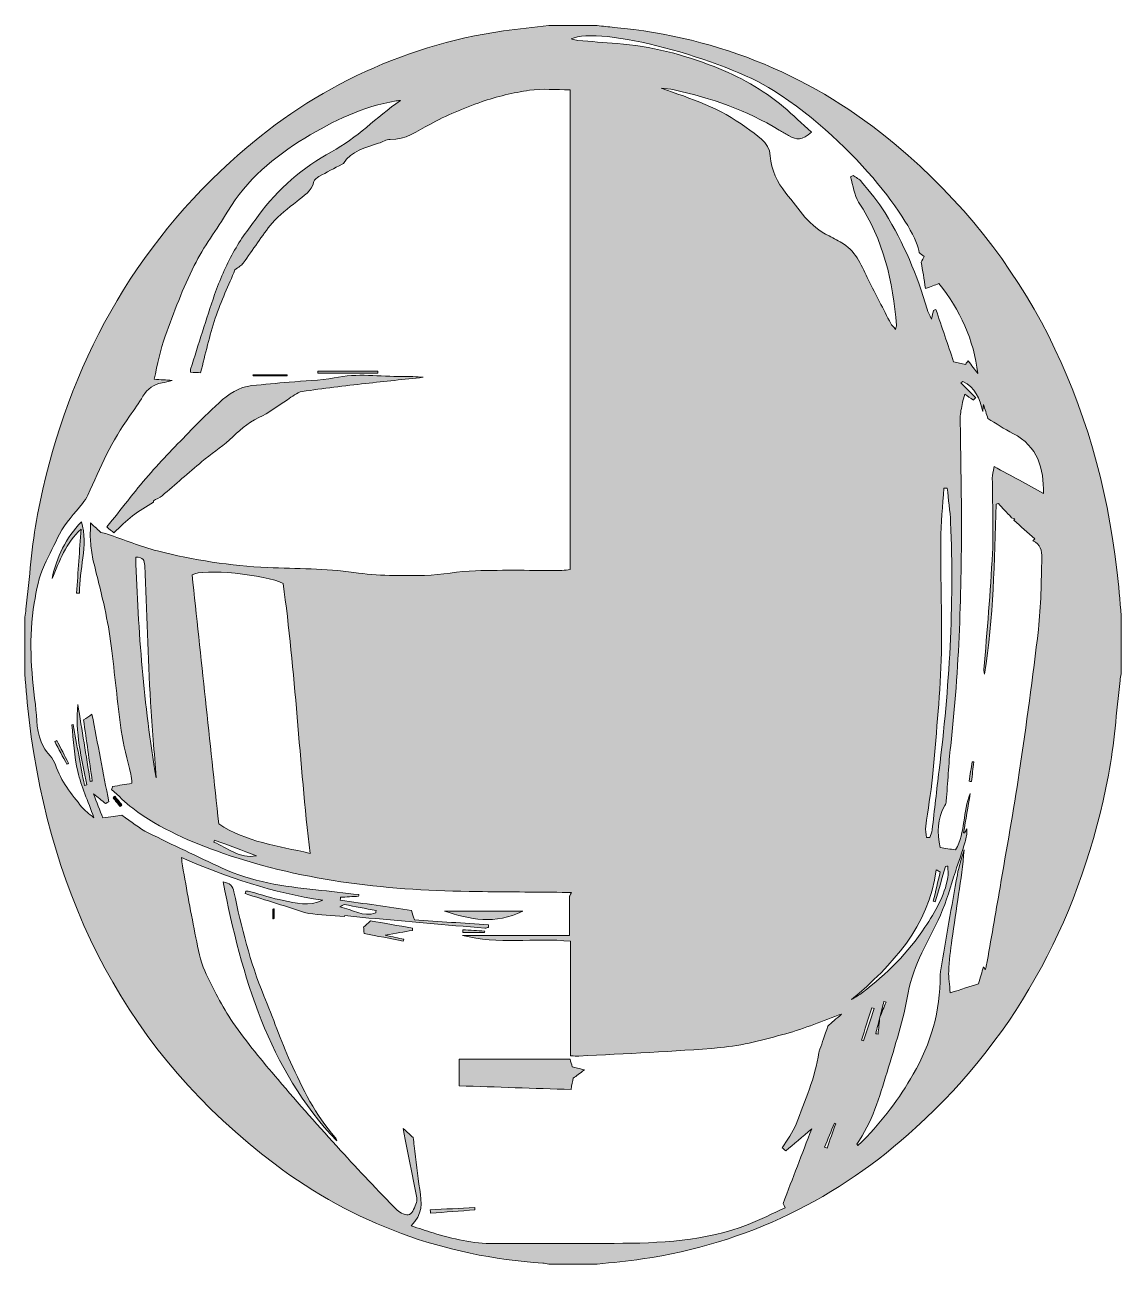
# Model space of a CAD drawing. Header units: inches. Extents: x 5.9 to 19.2, y -14.6 to 0.5.
import ezdxf

# ---------------------------------------------------------------- set-up
doc = ezdxf.new("R2010")
doc.units = ezdxf.units.IN
doc.header["$MEASUREMENT"] = 0
doc.layers.add('Base', color=7, linetype='Continuous', lineweight=0)

# ---------------------------------------------------------------- blocks, each defined once
blk = doc.blocks.new('Block_1')
at = {"layer": 'Base', "true_color": 0x000000, "transparency": 33554687}
h = blk.add_hatch(color=18, dxfattribs=at)
h.dxf.hatch_style = 2
edge = h.paths.add_edge_path()
edge.add_spline(control_points=[(15.626, -13.176), (15.636, -13.18), (15.646, -13.184), (15.656, -13.189), (15.691, -13.09), (15.726, -12.991), (15.761, -12.893), (15.755, -12.891), (15.75, -12.888), (15.745, -12.886), (15.705, -12.983), (15.665, -13.079), (15.626, -13.176)], knot_values=[0, 0, 0, 0, 1, 1, 1, 2, 2, 2, 3, 3, 3, 4, 4, 4, 4], degree=3, periodic=0)
edge = h.paths.add_edge_path()
edge.add_spline(control_points=[(16.073, -11.878), (16.081, -11.881), (16.09, -11.883), (16.099, -11.886), (16.142, -11.755), (16.185, -11.624), (16.228, -11.493), (16.219, -11.49), (16.21, -11.487), (16.201, -11.484), (16.158, -11.615), (16.115, -11.746), (16.073, -11.878)], knot_values=[0, 0, 0, 0, 1, 1, 1, 2, 2, 2, 3, 3, 3, 4, 4, 4, 4], degree=3, periodic=0)
edge = h.paths.add_edge_path()
edge.add_spline(control_points=[(8.72, -9.635), (8.551, -9.572), (8.381, -9.508), (8.211, -9.445), (8.208, -9.453), (8.205, -9.462), (8.202, -9.471), (8.373, -9.533), (8.513, -9.679), (8.72, -9.635)], knot_values=[0, 0, 0, 0, 1, 1, 1, 2, 2, 2, 3, 3, 3, 3], degree=3, periodic=0)
edge = h.paths.add_edge_path()
edge.add_spline(control_points=[(10.171, -10.331), (10.172, -10.321), (10.173, -10.311), (10.174, -10.301), (10.046, -10.277), (9.919, -10.251), (9.791, -10.229), (9.774, -10.226), (9.754, -10.248), (9.736, -10.258), (9.886, -10.29), (10.02, -10.385), (10.171, -10.331)], knot_values=[0, 0, 0, 0, 1, 1, 1, 2, 2, 2, 3, 3, 3, 4, 4, 4, 4], degree=3, periodic=0)
edge = h.paths.add_edge_path()
edge.add_spline(control_points=[(15.954, -11.384), (15.997, -11.355), (16.043, -11.329), (16.085, -11.298), (16.379, -11.073), (16.641, -10.815), (16.846, -10.504), (16.969, -10.318), (17.084, -10.125), (17.123, -9.9), (17.131, -9.856), (17.124, -9.809), (17.124, -9.763), (17.114, -9.763), (17.105, -9.764), (17.095, -9.764), (17.053, -9.908), (17.012, -10.053), (16.97, -10.197), (16.962, -10.194), (16.954, -10.192), (16.946, -10.189), (16.975, -10.07), (17.003, -9.951), (17.031, -9.831), (17.015, -9.823), (16.999, -9.814), (16.983, -9.806), (16.886, -10.499), (16.453, -10.961), (15.954, -11.384)], knot_values=[0, 0, 0, 0, 1, 1, 1, 2, 2, 2, 3, 3, 3, 4, 4, 4, 5, 5, 5, 6, 6, 6, 7, 7, 7, 8, 8, 8, 9, 9, 9, 10, 10, 10, 10], degree=3, periodic=0)
edge = h.paths.add_edge_path()
edge.add_spline(control_points=[(7.254, -6.008), (7.284, -6.909), (7.351, -7.802), (7.501, -8.687), (7.483, -8.38), (7.449, -8.074), (7.433, -7.768), (7.404, -7.214), (7.386, -6.661), (7.363, -6.107), (7.361, -6.048), (7.347, -6.001), (7.254, -6.008)], knot_values=[0, 0, 0, 0, 1, 1, 1, 2, 2, 2, 3, 3, 3, 4, 4, 4, 4], degree=3, periodic=0)
edge = h.paths.add_edge_path()
edge.add_spline(control_points=[(16.863, -9.413), (16.876, -9.413), (16.89, -9.413), (16.904, -9.413), (16.914, -9.383), (16.929, -9.353), (16.933, -9.322), (16.962, -9.08), (16.987, -8.838), (17.017, -8.597), (17.142, -7.596), (17.202, -6.591), (17.157, -5.582), (17.151, -5.443), (17.13, -5.304), (17.116, -5.166), (17.103, -5.166), (17.089, -5.166), (17.076, -5.167), (17.062, -5.38), (17.038, -5.593), (17.037, -5.806), (17.034, -6.29), (17.058, -6.774), (17.042, -7.257), (17.026, -7.732), (16.978, -8.206), (16.936, -8.679), (16.919, -8.88), (16.88, -9.078), (16.855, -9.277), (16.849, -9.322), (16.86, -9.368), (16.863, -9.413)], knot_values=[0, 0, 0, 0, 1, 1, 1, 2, 2, 2, 3, 3, 3, 4, 4, 4, 5, 5, 5, 6, 6, 6, 7, 7, 7, 8, 8, 8, 9, 9, 9, 10, 10, 10, 11, 11, 11, 11], degree=3, periodic=0)
edge = h.paths.add_edge_path()
edge.add_spline(control_points=[(16.488, -3.238), (16.494, -3.21), (16.499, -3.2), (16.498, -3.19), (16.459, -2.656), (16.34, -2.147), (16.039, -1.691), (15.982, -1.605), (15.973, -1.487), (15.941, -1.383), (15.951, -1.377), (15.961, -1.372), (15.971, -1.366), (16.006, -1.391), (16.049, -1.41), (16.075, -1.443), (16.174, -1.566), (16.28, -1.687), (16.362, -1.822), (16.585, -2.188), (16.753, -2.58), (16.873, -2.992), (16.883, -3.027), (16.901, -3.06), (16.924, -3.115), (16.936, -3.062), (16.942, -3.034), (16.948, -3.006), (16.958, -3.003), (16.969, -3), (16.979, -2.997), (17.051, -3.21), (17.124, -3.423), (17.194, -3.63), (17.24, -3.641), (17.289, -3.653), (17.342, -3.666), (17.343, -3.661), (17.344, -3.654), (17.347, -3.648), (17.35, -3.642), (17.355, -3.638), (17.37, -3.621), (17.413, -3.677), (17.452, -3.726), (17.489, -3.774), (17.436, -3.365), (17.277, -3), (17.016, -2.681), (16.968, -2.699), (16.919, -2.717), (16.853, -2.742), (16.834, -2.626), (16.817, -2.522), (16.8, -2.421), (16.813, -2.396), (16.824, -2.375), (16.836, -2.351), (16.813, -2.333), (16.793, -2.318), (16.774, -2.304), (16.759, -2.04), (16.036, -0.987), (15.003, -0.332), (14.408, 0.045), (12.888, 0.465), (12.547, 0.293), (12.582, 0.285), (12.604, 0.277), (12.628, 0.275), (12.786, 0.262), (12.945, 0.249), (13.104, 0.238), (13.513, 0.208), (13.905, 0.103), (14.284, -0.043), (14.588, -0.161), (14.875, -0.32), (15.127, -0.533), (15.242, -0.631), (15.351, -0.736), (15.465, -0.84), (15.353, -0.936), (15.288, -0.942), (15.189, -0.882), (15.151, -0.859), (15.112, -0.837), (15.074, -0.814), (14.677, -0.575), (14.247, -0.422), (13.796, -0.326), (13.745, -0.315), (13.692, -0.313), (13.64, -0.306), (14.002, -0.431), (14.362, -0.549), (14.671, -0.783), (14.796, -0.877), (14.953, -0.953), (14.966, -1.127), (14.98, -1.305), (15.049, -1.449), (15.156, -1.581), (15.312, -1.773), (15.443, -1.99), (15.68, -2.102), (15.74, -2.13), (15.8, -2.162), (15.856, -2.198), (16.018, -2.302), (16.079, -2.478), (16.16, -2.639), (16.248, -2.815), (16.339, -2.99), (16.43, -3.165), (16.442, -3.188), (16.462, -3.206), (16.488, -3.238)], knot_values=[0, 0, 0, 0, 1, 1, 1, 2, 2, 2, 3, 3, 3, 4, 4, 4, 5, 5, 5, 6, 6, 6, 7, 7, 7, 8, 8, 8, 9, 9, 9, 10, 10, 10, 11, 11, 11, 12, 12, 12, 13, 13, 13, 14, 14, 14, 15, 15, 15, 16, 16, 16, 17, 17, 17, 18, 18, 18, 19, 19, 19, 20, 20, 20, 21, 21, 21, 22, 22, 22, 23, 23, 23, 24, 24, 24, 25, 25, 25, 26, 26, 26, 27, 27, 27, 28, 28, 28, 29, 29, 29, 30, 30, 30, 31, 31, 31, 32, 32, 32, 33, 33, 33, 34, 34, 34, 35, 35, 35, 36, 36, 36, 37, 37, 37, 38, 38, 38, 39, 39, 39, 39], degree=3, periodic=0)
edge = h.paths.add_edge_path()
edge.add_spline(control_points=[(9.372, -9.606), (9.242, -8.491), (9.194, -7.396), (9.045, -6.325), (8.837, -6.216), (8.067, -6.14), (7.939, -6.22), (8.046, -7.226), (8.154, -8.243), (8.262, -9.248), (8.601, -9.471), (8.977, -9.513), (9.372, -9.606)], knot_values=[0, 0, 0, 0, 1, 1, 1, 2, 2, 2, 3, 3, 3, 4, 4, 4, 4], degree=3, periodic=0)
edge = h.paths.add_edge_path()
edge.add_spline(control_points=[(17.33, -4.026), (17.319, -4.065), (17.307, -4.096), (17.302, -4.128), (17.29, -4.191), (17.274, -4.254), (17.274, -4.317), (17.277, -4.7), (17.288, -5.083), (17.289, -5.467), (17.293, -6.413), (17.262, -7.359), (17.158, -8.301), (17.133, -8.523), (17.123, -8.747), (17.105, -8.97), (17.104, -8.989), (17.099, -9.01), (17.089, -9.026), (16.99, -9.186), (16.993, -9.356), (17.029, -9.537), (17.093, -9.546), (17.153, -9.555), (17.218, -9.564), (17.343, -9.348), (17.3, -9.098), (17.396, -8.88), (17.369, -9.038), (17.342, -9.196), (17.315, -9.355), (17.319, -9.355), (17.324, -9.356), (17.328, -9.357), (17.336, -9.341), (17.345, -9.326), (17.353, -9.31), (17.356, -9.366), (17.35, -9.419), (17.334, -9.468), (17.297, -9.589), (17.255, -9.709), (17.215, -9.829), (17.155, -10.006), (17.109, -10.189), (17.033, -10.359), (16.894, -10.67), (16.702, -10.953), (16.642, -11.303), (16.585, -11.629), (16.481, -11.947), (16.385, -12.265), (16.293, -12.569), (16.203, -12.875), (16.018, -13.141), (16.016, -13.142), (16.022, -13.149), (16.028, -13.159), (16.051, -13.137), (16.075, -13.118), (16.095, -13.097), (16.332, -12.854), (16.534, -12.586), (16.703, -12.292), (16.918, -11.919), (17.032, -11.52), (17.032, -11.089), (17.032, -11.067), (17.033, -11.044), (17.037, -11.022), (17.103, -10.637), (17.169, -10.251), (17.239, -9.866), (17.258, -9.764), (17.293, -9.665), (17.32, -9.565), (17.31, -9.747), (17.282, -9.925), (17.255, -10.104), (17.227, -10.288), (17.198, -10.472), (17.173, -10.656), (17.156, -10.783), (17.14, -10.912), (17.134, -11.04), (17.13, -11.12), (17.145, -11.202), (17.153, -11.303), (17.287, -11.259), (17.4, -11.223), (17.496, -11.192), (17.52, -11.111), (17.537, -11.051), (17.556, -10.985), (17.565, -10.999), (17.57, -11.007), (17.578, -11.021), (17.583, -11.004), (17.588, -10.992), (17.591, -10.979), (17.647, -10.66), (17.703, -10.34), (17.758, -10.021), (17.837, -9.555), (17.923, -9.09), (17.992, -8.623), (18.078, -8.044), (18.157, -7.465), (18.224, -6.884), (18.257, -6.596), (18.259, -6.304), (18.266, -6.013), (18.268, -5.933), (18.25, -5.845), (18.157, -5.806), (18.164, -5.798), (18.171, -5.79), (18.179, -5.783), (18.094, -5.707), (18.01, -5.631), (17.926, -5.555), (17.929, -5.55), (17.933, -5.545), (17.937, -5.54), (17.916, -5.533), (17.895, -5.525), (17.898, -5.526), (17.835, -5.457), (17.787, -5.406), (17.739, -5.354), (17.729, -5.357), (17.72, -5.359), (17.71, -5.361), (17.689, -6.052), (17.679, -6.744), (17.569, -7.428), (17.563, -7.409), (17.562, -7.391), (17.563, -7.373), (17.598, -6.902), (17.642, -6.431), (17.666, -5.959), (17.681, -5.655), (17.665, -5.35), (17.664, -5.045), (17.664, -5.006), (17.675, -4.967), (17.685, -4.904), (17.899, -5.021), (18.093, -5.126), (18.286, -5.231), (18.29, -4.929), (18.219, -4.659), (17.915, -4.502), (17.808, -4.447), (17.708, -4.38), (17.611, -4.322), (17.592, -4.263), (17.576, -4.211), (17.557, -4.151), (17.553, -4.186), (17.55, -4.21), (17.547, -4.235), (17.509, -4.079), (17.459, -3.939), (17.304, -3.87), (17.297, -3.875), (17.29, -3.881), (17.283, -3.887), (17.343, -3.947), (17.402, -4.007), (17.462, -4.068), (17.453, -4.077), (17.443, -4.087), (17.434, -4.096), (17.397, -4.072), (17.361, -4.047), (17.33, -4.026)], knot_values=[0, 0, 0, 0, 1, 1, 1, 2, 2, 2, 3, 3, 3, 4, 4, 4, 5, 5, 5, 6, 6, 6, 7, 7, 7, 8, 8, 8, 9, 9, 9, 10, 10, 10, 11, 11, 11, 12, 12, 12, 13, 13, 13, 14, 14, 14, 15, 15, 15, 16, 16, 16, 17, 17, 17, 18, 18, 18, 19, 19, 19, 20, 20, 20, 21, 21, 21, 22, 22, 22, 23, 23, 23, 24, 24, 24, 25, 25, 25, 26, 26, 26, 27, 27, 27, 28, 28, 28, 29, 29, 29, 30, 30, 30, 31, 31, 31, 32, 32, 32, 33, 33, 33, 34, 34, 34, 35, 35, 35, 36, 36, 36, 37, 37, 37, 38, 38, 38, 39, 39, 39, 40, 40, 40, 41, 41, 41, 42, 42, 42, 43, 43, 43, 44, 44, 44, 45, 45, 45, 46, 46, 46, 47, 47, 47, 48, 48, 48, 49, 49, 49, 50, 50, 50, 51, 51, 51, 52, 52, 52, 53, 53, 53, 54, 54, 54, 55, 55, 55, 56, 56, 56, 57, 57, 57, 58, 58, 58, 59, 59, 59, 59], degree=3, periodic=0)
edge = h.paths.add_edge_path()
edge.add_spline(control_points=[(12.532, -0.326), (12.356, -0.326), (12.194, -0.308), (12.039, -0.331), (11.841, -0.36), (11.643, -0.407), (11.455, -0.473), (11.24, -0.547), (11.028, -0.637), (10.827, -0.745), (10.673, -0.828), (10.535, -0.935), (10.346, -0.928), (10.299, -0.926), (10.252, -0.958), (10.205, -0.975), (10.047, -1.032), (9.876, -1.064), (9.777, -1.223), (9.775, -1.227), (9.767, -1.227), (9.762, -1.23), (9.668, -1.279), (9.574, -1.328), (9.481, -1.38), (9.456, -1.394), (9.421, -1.417), (9.417, -1.441), (9.394, -1.563), (9.294, -1.613), (9.21, -1.682), (9.107, -1.766), (8.996, -1.845), (8.912, -1.947), (8.785, -2.099), (8.679, -2.27), (8.561, -2.431), (8.54, -2.46), (8.505, -2.478), (8.46, -2.514), (8.385, -2.695), (8.29, -2.894), (8.221, -3.101), (8.149, -3.314), (8.102, -3.535), (8.042, -3.764), (8.01, -3.762), (7.965, -3.76), (7.919, -3.758), (7.92, -3.738), (7.919, -3.729), (7.921, -3.722), (8.018, -3.419), (8.108, -3.114), (8.213, -2.814), (8.275, -2.639), (8.349, -2.465), (8.439, -2.303), (8.526, -2.145), (8.636, -1.999), (8.744, -1.854), (8.985, -1.532), (9.284, -1.268), (9.635, -1.078), (9.941, -0.913), (10.174, -0.661), (10.472, -0.455), (10.44, -0.458), (10.429, -0.459), (10.419, -0.46), (10.015, -0.526), (9.655, -0.702), (9.31, -0.912), (8.933, -1.141), (8.601, -1.416), (8.372, -1.802), (8.24, -2.024), (8.079, -2.232), (7.965, -2.462), (7.827, -2.738), (7.717, -3.029), (7.611, -3.32), (7.55, -3.485), (7.521, -3.662), (7.476, -3.844), (7.557, -3.849), (7.62, -3.852), (7.698, -3.857), (7.648, -3.87), (7.612, -3.883), (7.574, -3.889), (7.471, -3.906), (7.396, -3.958), (7.342, -4.049), (7.293, -4.133), (7.236, -4.212), (7.179, -4.292), (6.966, -4.588), (6.818, -4.919), (6.673, -5.252), (6.657, -5.288), (6.63, -5.32), (6.606, -5.353), (6.512, -5.476), (6.399, -5.589), (6.329, -5.725), (6.265, -5.848), (6.205, -5.975), (6.144, -6.1), (6.074, -6.242), (6.048, -6.408), (6.02, -6.567), (5.949, -6.977), (5.984, -7.387), (6.034, -7.797), (6.056, -7.971), (6.043, -8.152), (6.133, -8.311), (6.176, -8.388), (6.254, -8.45), (6.279, -8.53), (6.343, -8.731), (6.473, -8.887), (6.6, -9.045), (6.635, -9.087), (6.683, -9.119), (6.746, -9.173), (6.672, -8.966), (6.593, -8.794), (6.55, -8.612), (6.507, -8.427), (6.499, -8.233), (6.476, -8.043), (6.481, -8.042), (6.487, -8.042), (6.492, -8.041), (6.538, -8.288), (6.584, -8.534), (6.63, -8.78), (6.64, -8.779), (6.65, -8.777), (6.66, -8.775), (6.594, -8.452), (6.516, -8.131), (6.551, -7.797), (6.601, -8.108), (6.651, -8.419), (6.701, -8.731), (6.709, -8.729), (6.717, -8.728), (6.725, -8.727), (6.69, -8.479), (6.655, -8.231), (6.62, -7.983), (6.659, -7.958), (6.685, -7.94), (6.722, -7.915), (6.792, -8.279), (6.859, -8.629), (6.926, -8.978), (6.913, -8.985), (6.9, -8.993), (6.887, -9), (6.841, -8.963), (6.794, -8.926), (6.741, -8.883), (6.781, -8.986), (6.819, -9.085), (6.854, -9.175), (6.947, -9.163), (7.024, -9.152), (7.086, -9.144), (7.201, -9.222), (7.297, -9.302), (7.405, -9.356), (7.702, -9.505), (8.003, -9.643), (8.303, -9.785), (8.664, -9.955), (9.051, -10.007), (9.441, -10.049), (9.616, -10.068), (9.791, -10.089), (9.966, -10.108), (9.965, -10.115), (9.964, -10.121), (9.963, -10.128), (9.889, -10.132), (9.815, -10.136), (9.741, -10.14), (9.741, -10.151), (9.741, -10.163), (9.74, -10.175), (10.031, -10.216), (10.323, -10.258), (10.607, -10.299), (10.619, -10.342), (10.626, -10.368), (10.64, -10.416), (10.938, -10.435), (11.24, -10.455), (11.542, -10.474), (11.542, -10.485), (11.542, -10.495), (11.542, -10.506), (11.527, -10.509), (11.512, -10.517), (11.498, -10.516), (11.027, -10.475), (10.556, -10.434), (10.085, -10.392), (9.988, -10.383), (9.891, -10.372), (9.794, -10.362), (9.793, -10.366), (9.793, -10.37), (9.792, -10.375), (9.642, -10.362), (9.492, -10.35), (9.356, -10.339), (9.09, -10.255), (8.836, -10.175), (8.582, -10.095), (8.585, -10.085), (8.587, -10.075), (8.59, -10.064), (8.611, -10.067), (8.632, -10.067), (8.651, -10.073), (8.783, -10.108), (8.913, -10.155), (9.048, -10.179), (9.2, -10.208), (9.356, -10.258), (9.526, -10.176), (8.924, -10.086), (8.365, -9.901), (7.809, -9.655), (7.814, -9.698), (7.816, -9.728), (7.821, -9.757), (7.875, -10.049), (7.926, -10.341), (7.985, -10.632), (8.012, -10.768), (8.035, -10.911), (8.093, -11.036), (8.192, -11.251), (8.302, -11.466), (8.436, -11.661), (8.603, -11.904), (8.793, -12.132), (8.983, -12.356), (9.231, -12.648), (9.486, -12.933), (9.743, -13.216), (9.968, -13.463), (10.197, -13.705), (10.431, -13.944), (10.465, -13.979), (10.546, -14.011), (10.582, -13.994), (10.624, -13.975), (10.644, -13.902), (10.667, -13.849), (10.676, -13.828), (10.67, -13.799), (10.665, -13.774), (10.645, -13.665), (10.622, -13.555), (10.601, -13.445), (10.57, -13.289), (10.54, -13.132), (10.505, -12.951), (10.559, -13), (10.59, -13.03), (10.624, -13.061), (10.629, -13.094), (10.635, -13.127), (10.639, -13.161), (10.661, -13.338), (10.677, -13.516), (10.706, -13.693), (10.731, -13.849), (10.746, -13.999), (10.6, -14.133), (10.7, -14.165), (10.783, -14.195), (10.868, -14.22), (11.11, -14.29), (11.352, -14.353), (11.609, -14.35), (12.096, -14.344), (12.583, -14.349), (13.07, -14.347), (13.623, -14.345), (14.173, -14.322), (14.697, -14.118), (14.849, -14.058), (14.995, -13.983), (15.146, -13.914), (15.128, -13.875), (15.119, -13.855), (15.122, -13.861), (15.24, -13.553), (15.35, -13.265), (15.47, -12.954), (15.35, -13.056), (15.253, -13.139), (15.155, -13.223), (15.141, -13.21), (15.126, -13.198), (15.112, -13.186), (15.168, -13.09), (15.24, -13), (15.279, -12.897), (15.387, -12.613), (15.511, -12.333), (15.556, -12.028), (15.558, -12.015), (15.564, -12.002), (15.569, -11.988), (15.597, -11.905), (15.626, -11.822), (15.666, -11.705), (15.704, -11.671), (15.773, -11.612), (15.833, -11.559), (15.607, -11.64), (15.384, -11.735), (15.153, -11.799), (14.892, -11.871), (14.626, -11.943), (14.358, -11.967), (13.787, -12.018), (13.213, -12.038), (12.64, -12.071), (12.611, -12.072), (12.581, -12.068), (12.539, -12.066), (12.539, -11.597), (12.539, -11.137), (12.539, -10.675), (12.096, -10.627), (11.656, -10.721), (11.227, -10.603), (11.661, -10.603), (12.095, -10.603), (12.527, -10.603), (12.527, -10.439), (12.527, -10.288), (12.527, -10.125), (12.527, -10.126), (12.533, -10.112), (12.548, -10.08), (12.501, -10.08), (12.469, -10.08), (12.436, -10.08), (12.092, -10.077), (11.748, -10.074), (11.403, -10.071), (10.355, -10.06), (9.321, -9.953), (8.322, -9.607), (7.93, -9.471), (7.551, -9.311), (7.217, -9.058), (7.126, -8.989), (7.046, -8.906), (6.961, -8.829), (6.965, -8.817), (6.969, -8.805), (6.973, -8.794), (7.05, -8.781), (7.126, -8.768), (7.208, -8.754), (7.203, -8.713), (7.201, -8.677), (7.193, -8.642), (7.155, -8.465), (7.103, -8.291), (7.078, -8.112), (7.03, -7.77), (6.999, -7.425), (6.956, -7.082), (6.937, -6.93), (6.91, -6.779), (6.877, -6.629), (6.834, -6.428), (6.78, -6.229), (6.734, -6.029), (6.718, -5.959), (6.71, -5.886), (6.704, -5.814), (6.7, -5.748), (6.703, -5.681), (6.703, -5.588), (6.761, -5.642), (6.797, -5.675), (6.83, -5.705), (6.858, -5.712), (6.885, -5.717), (6.909, -5.726), (7.112, -5.794), (7.311, -5.877), (7.518, -5.93), (7.958, -6.043), (8.406, -6.111), (8.86, -6.132), (9.209, -6.148), (9.562, -6.141), (9.906, -6.192), (10.194, -6.235), (10.479, -6.234), (10.765, -6.227), (10.972, -6.221), (11.177, -6.177), (11.383, -6.171), (11.733, -6.161), (12.083, -6.168), (12.433, -6.167), (12.468, -6.167), (12.503, -6.16), (12.532, -6.157), (12.532, -4.204), (12.532, -2.262), (12.532, -0.326)], knot_values=[0, 0, 0, 0, 1, 1, 1, 2, 2, 2, 3, 3, 3, 4, 4, 4, 5, 5, 5, 6, 6, 6, 7, 7, 7, 8, 8, 8, 9, 9, 9, 10, 10, 10, 11, 11, 11, 12, 12, 12, 13, 13, 13, 14, 14, 14, 15, 15, 15, 16, 16, 16, 17, 17, 17, 18, 18, 18, 19, 19, 19, 20, 20, 20, 21, 21, 21, 22, 22, 22, 23, 23, 23, 24, 24, 24, 25, 25, 25, 26, 26, 26, 27, 27, 27, 28, 28, 28, 29, 29, 29, 30, 30, 30, 31, 31, 31, 32, 32, 32, 33, 33, 33, 34, 34, 34, 35, 35, 35, 36, 36, 36, 37, 37, 37, 38, 38, 38, 39, 39, 39, 40, 40, 40, 41, 41, 41, 42, 42, 42, 43, 43, 43, 44, 44, 44, 45, 45, 45, 46, 46, 46, 47, 47, 47, 48, 48, 48, 49, 49, 49, 50, 50, 50, 51, 51, 51, 52, 52, 52, 53, 53, 53, 54, 54, 54, 55, 55, 55, 56, 56, 56, 57, 57, 57, 58, 58, 58, 59, 59, 59, 60, 60, 60, 61, 61, 61, 62, 62, 62, 63, 63, 63, 64, 64, 64, 65, 65, 65, 66, 66, 66, 67, 67, 67, 68, 68, 68, 69, 69, 69, 70, 70, 70, 71, 71, 71, 72, 72, 72, 73, 73, 73, 74, 74, 74, 75, 75, 75, 76, 76, 76, 77, 77, 77, 78, 78, 78, 79, 79, 79, 80, 80, 80, 81, 81, 81, 82, 82, 82, 83, 83, 83, 84, 84, 84, 85, 85, 85, 86, 86, 86, 87, 87, 87, 88, 88, 88, 89, 89, 89, 90, 90, 90, 91, 91, 91, 92, 92, 92, 93, 93, 93, 94, 94, 94, 95, 95, 95, 96, 96, 96, 97, 97, 97, 98, 98, 98, 99, 99, 99, 100, 100, 100, 101, 101, 101, 102, 102, 102, 103, 103, 103, 104, 104, 104, 105, 105, 105, 106, 106, 106, 107, 107, 107, 108, 108, 108, 109, 109, 109, 110, 110, 110, 111, 111, 111, 112, 112, 112, 113, 113, 113, 114, 114, 114, 115, 115, 115, 116, 116, 116, 117, 117, 117, 118, 118, 118, 119, 119, 119, 120, 120, 120, 121, 121, 121, 122, 122, 122, 123, 123, 123, 124, 124, 124, 125, 125, 125, 126, 126, 126, 127, 127, 127, 128, 128, 128, 129, 129, 129, 130, 130, 130, 131, 131, 131, 132, 132, 132, 133, 133, 133, 134, 134, 134, 135, 135, 135, 136, 136, 136, 137, 137, 137, 138, 138, 138, 139, 139, 139, 140, 140, 140, 141, 141, 141, 142, 142, 142, 142], degree=3, periodic=0)
edge = h.paths.add_edge_path()
edge.add_spline(control_points=[(16.298, -11.596), (16.323, -11.536), (16.348, -11.475), (16.373, -11.415), (16.364, -11.412), (16.356, -11.409), (16.347, -11.406), (16.331, -11.469), (16.315, -11.533), (16.298, -11.596), (16.281, -11.664), (16.264, -11.731), (16.247, -11.798), (16.256, -11.799), (16.266, -11.801), (16.275, -11.802), (16.283, -11.734), (16.29, -11.665), (16.298, -11.596)], knot_values=[0, 0, 0, 0, 1, 1, 1, 2, 2, 2, 3, 3, 3, 4, 4, 4, 5, 5, 5, 6, 6, 6, 6], degree=3, periodic=0)
edge = h.paths.add_edge_path()
edge.add_spline(control_points=[(5.906, -7.425), (5.906, -7.196), (5.906, -6.966), (5.906, -6.736), (5.911, -6.703), (5.916, -6.671), (5.92, -6.638), (5.966, -6.255), (5.988, -5.867), (6.061, -5.489), (6.384, -3.814), (7.132, -2.363), (8.401, -1.205), (9.347, -0.341), (10.452, 0.205), (11.725, 0.391), (11.907, 0.418), (12.091, 0.434), (12.274, 0.455), (12.47, 0.455), (12.666, 0.455), (12.862, 0.455), (12.931, 0.448), (13, 0.44), (13.069, 0.433), (14.36, 0.314), (15.505, -0.166), (16.494, -0.997), (18.098, -2.345), (18.932, -4.103), (19.179, -6.161), (19.201, -6.347), (19.214, -6.533), (19.231, -6.719), (19.231, -6.955), (19.231, -7.19), (19.231, -7.425), (19.226, -7.452), (19.22, -7.479), (19.216, -7.507), (19.171, -7.89), (19.148, -8.277), (19.076, -8.655), (18.753, -10.331), (18.004, -11.781), (16.735, -12.94), (15.79, -13.804), (14.685, -14.349), (13.411, -14.536), (13.229, -14.563), (13.045, -14.579), (12.862, -14.6), (12.666, -14.6), (12.47, -14.6), (12.274, -14.6), (12.25, -14.595), (12.225, -14.588), (12.201, -14.586), (10.997, -14.508), (9.908, -14.106), (8.947, -13.385), (7.15, -12.033), (6.228, -10.186), (5.957, -7.984), (5.935, -7.798), (5.923, -7.611), (5.906, -7.425)], knot_values=[0, 0, 0, 0, 1, 1, 1, 2, 2, 2, 3, 3, 3, 4, 4, 4, 5, 5, 5, 6, 6, 6, 7, 7, 7, 8, 8, 8, 9, 9, 9, 10, 10, 10, 11, 11, 11, 12, 12, 12, 13, 13, 13, 14, 14, 14, 15, 15, 15, 16, 16, 16, 17, 17, 17, 18, 18, 18, 19, 19, 19, 20, 20, 20, 21, 21, 21, 22, 22, 22, 22], degree=3, periodic=0)
h = blk.add_hatch(color=18, dxfattribs=at)
h.dxf.hatch_style = 2
edge = h.paths.add_edge_path()
edge.add_spline(control_points=[(9.468, -3.744), (9.711, -3.744), (9.953, -3.744), (10.196, -3.744), (10.196, -3.752), (10.196, -3.76), (10.196, -3.768), (9.953, -3.768), (9.71, -3.768), (9.468, -3.768), (9.468, -3.76), (9.468, -3.752), (9.468, -3.744)], knot_values=[0, 0, 0, 0, 1, 1, 1, 2, 2, 2, 3, 3, 3, 4, 4, 4, 4], degree=3, periodic=0)
h = blk.add_hatch(color=18, dxfattribs=at)
h.dxf.hatch_style = 2
edge = h.paths.add_edge_path()
edge.add_spline(control_points=[(7.468, -5.336), (7.383, -5.392), (7.294, -5.443), (7.214, -5.505), (7.137, -5.565), (7.069, -5.636), (6.988, -5.709), (6.967, -5.692), (6.93, -5.662), (6.902, -5.639), (7.077, -5.423), (7.236, -5.212), (7.409, -5.012), (7.575, -4.822), (7.753, -4.642), (7.928, -4.46), (8.037, -4.347), (8.149, -4.234), (8.266, -4.129), (8.38, -4.026), (8.505, -3.936), (8.666, -3.921), (8.817, -3.906), (8.967, -3.892), (9.117, -3.879), (9.301, -3.862), (9.488, -3.863), (9.667, -3.826), (9.945, -3.768), (10.22, -3.811), (10.496, -3.81), (10.58, -3.81), (10.664, -3.81), (10.748, -3.82), (10.515, -3.845), (10.281, -3.868), (10.048, -3.895), (9.79, -3.925), (9.532, -3.952), (9.276, -3.993), (9.213, -4.002), (9.155, -4.056), (9.097, -4.093), (8.981, -4.166), (8.873, -4.254), (8.75, -4.31), (8.608, -4.376), (8.504, -4.479), (8.393, -4.58), (8.288, -4.675), (8.168, -4.754), (8.058, -4.845), (7.895, -4.981), (7.737, -5.122), (7.574, -5.259), (7.543, -5.285), (7.504, -5.3), (7.468, -5.32), (7.468, -5.325), (7.468, -5.33), (7.468, -5.336)], knot_values=[0, 0, 0, 0, 1, 1, 1, 2, 2, 2, 3, 3, 3, 4, 4, 4, 5, 5, 5, 6, 6, 6, 7, 7, 7, 8, 8, 8, 9, 9, 9, 10, 10, 10, 11, 11, 11, 12, 12, 12, 13, 13, 13, 14, 14, 14, 15, 15, 15, 16, 16, 16, 17, 17, 17, 18, 18, 18, 19, 19, 19, 20, 20, 20, 20], degree=3, periodic=0)
h = blk.add_hatch(color=18, dxfattribs=at)
h.dxf.hatch_style = 2
edge = h.paths.add_edge_path()
edge.add_spline(control_points=[(9.093, -3.802), (8.955, -3.802), (8.817, -3.802), (8.68, -3.802), (8.68, -3.798), (8.68, -3.793), (8.679, -3.789), (8.818, -3.789), (8.956, -3.789), (9.095, -3.789), (9.094, -3.793), (9.094, -3.798), (9.093, -3.802)], knot_values=[0, 0, 0, 0, 1, 1, 1, 2, 2, 2, 3, 3, 3, 4, 4, 4, 4], degree=3, periodic=0)
h = blk.add_hatch(color=18, dxfattribs=at)
h.dxf.hatch_style = 2
edge = h.paths.add_edge_path()
edge.add_spline(control_points=[(6.237, -6.267), (6.291, -6.006), (6.406, -5.775), (6.594, -5.576), (6.681, -5.871), (6.562, -6.155), (6.571, -6.444), (6.559, -6.443), (6.547, -6.442), (6.535, -6.442), (6.553, -6.183), (6.571, -5.924), (6.589, -5.665), (6.404, -5.832), (6.328, -6.054), (6.237, -6.267)], knot_values=[0, 0, 0, 0, 1, 1, 1, 2, 2, 2, 3, 3, 3, 4, 4, 4, 5, 5, 5, 5], degree=3, periodic=0)
h = blk.add_hatch(color=18, dxfattribs=at)
h.dxf.hatch_style = 2
edge = h.paths.add_edge_path()
edge.add_spline(control_points=[(6.294, -8.234), (6.342, -8.326), (6.39, -8.419), (6.438, -8.511), (6.432, -8.515), (6.425, -8.519), (6.418, -8.523), (6.368, -8.431), (6.318, -8.339), (6.269, -8.248), (6.277, -8.243), (6.285, -8.238), (6.294, -8.234)], knot_values=[0, 0, 0, 0, 1, 1, 1, 2, 2, 2, 3, 3, 3, 4, 4, 4, 4], degree=3, periodic=0)
h = blk.add_hatch(color=18, dxfattribs=at)
h.dxf.hatch_style = 2
edge = h.paths.add_edge_path()
edge.add_spline(control_points=[(17.382, -8.728), (17.394, -8.649), (17.407, -8.571), (17.42, -8.493), (17.426, -8.494), (17.433, -8.495), (17.44, -8.495), (17.43, -8.575), (17.42, -8.654), (17.41, -8.734), (17.4, -8.732), (17.391, -8.73), (17.382, -8.728)], knot_values=[0, 0, 0, 0, 1, 1, 1, 2, 2, 2, 3, 3, 3, 4, 4, 4, 4], degree=3, periodic=0)
h = blk.add_hatch(color=18, dxfattribs=at)
h.dxf.hatch_style = 2
edge = h.paths.add_edge_path()
edge.add_spline(control_points=[(7, -8.911), (7.029, -8.946), (7.058, -8.982), (7.087, -9.018), (7.079, -9.024), (7.071, -9.03), (7.063, -9.036), (7.035, -9.001), (7.006, -8.966), (6.978, -8.93), (6.985, -8.924), (6.992, -8.917), (7, -8.911)], knot_values=[0, 0, 0, 0, 1, 1, 1, 2, 2, 2, 3, 3, 3, 4, 4, 4, 4], degree=3, periodic=0)
h = blk.add_hatch(color=18, dxfattribs=at)
h.dxf.hatch_style = 2
edge = h.paths.add_edge_path()
edge.add_spline(control_points=[(8.315, -9.954), (8.401, -9.965), (8.433, -10.005), (8.448, -10.075), (8.537, -10.505), (8.643, -10.929), (8.812, -11.336), (8.924, -11.603), (9.013, -11.88), (9.134, -12.143), (9.283, -12.466), (9.437, -12.789), (9.678, -13.058), (9.688, -13.07), (9.694, -13.085), (9.696, -13.101), (8.861, -12.22), (8.548, -11.111), (8.315, -9.954)], knot_values=[0, 0, 0, 0, 1, 1, 1, 2, 2, 2, 3, 3, 3, 4, 4, 4, 5, 5, 5, 6, 6, 6, 6], degree=3, periodic=0)
h = blk.add_hatch(color=18, dxfattribs=at)
h.dxf.hatch_style = 2
edge = h.paths.add_edge_path()
edge.add_spline(control_points=[(8.921, -10.401), (8.921, -10.361), (8.921, -10.322), (8.921, -10.283), (8.926, -10.283), (8.931, -10.282), (8.936, -10.282), (8.936, -10.321), (8.936, -10.361), (8.936, -10.4), (8.931, -10.4), (8.926, -10.4), (8.921, -10.401)], knot_values=[0, 0, 0, 0, 1, 1, 1, 2, 2, 2, 3, 3, 3, 4, 4, 4, 4], degree=3, periodic=0)
h = blk.add_hatch(color=18, dxfattribs=at)
h.dxf.hatch_style = 2
edge = h.paths.add_edge_path()
edge.add_spline(control_points=[(11.007, -10.307), (11.316, -10.307), (11.625, -10.307), (11.958, -10.307), (11.623, -10.476), (11.314, -10.411), (11.007, -10.307)], knot_values=[0, 0, 0, 0, 1, 1, 1, 2, 2, 2, 2], degree=3, periodic=0)
h = blk.add_hatch(color=18, dxfattribs=at)
h.dxf.hatch_style = 2
edge = h.paths.add_edge_path()
edge.add_spline(control_points=[(10.616, -10.543), (10.516, -10.561), (10.416, -10.578), (10.286, -10.601), (10.379, -10.622), (10.445, -10.636), (10.511, -10.651), (10.509, -10.658), (10.508, -10.665), (10.506, -10.673), (10.348, -10.642), (10.19, -10.611), (10.03, -10.58), (10.027, -10.548), (10.025, -10.527), (10.023, -10.504), (10.049, -10.481), (10.074, -10.459), (10.109, -10.426), (10.274, -10.455), (10.446, -10.485), (10.617, -10.515), (10.617, -10.524), (10.616, -10.534), (10.616, -10.543)], knot_values=[0, 0, 0, 0, 1, 1, 1, 2, 2, 2, 3, 3, 3, 4, 4, 4, 5, 5, 5, 6, 6, 6, 7, 7, 7, 8, 8, 8, 8], degree=3, periodic=0)
h = blk.add_hatch(color=18, dxfattribs=at)
h.dxf.hatch_style = 2
edge = h.paths.add_edge_path()
edge.add_spline(control_points=[(11.494, -10.567), (11.405, -10.567), (11.317, -10.567), (11.228, -10.567), (11.228, -10.557), (11.229, -10.546), (11.229, -10.535), (11.318, -10.54), (11.406, -10.545), (11.495, -10.55), (11.494, -10.556), (11.494, -10.562), (11.494, -10.567)], knot_values=[0, 0, 0, 0, 1, 1, 1, 2, 2, 2, 3, 3, 3, 4, 4, 4, 4], degree=3, periodic=0)
h = blk.add_hatch(color=18, dxfattribs=at)
h.dxf.hatch_style = 2
edge = h.paths.add_edge_path()
edge.add_spline(control_points=[(11.186, -12.432), (11.186, -12.309), (11.186, -12.212), (11.186, -12.107), (11.637, -12.107), (12.083, -12.107), (12.532, -12.107), (12.543, -12.143), (12.55, -12.169), (12.56, -12.2), (12.599, -12.211), (12.64, -12.222), (12.706, -12.239), (12.649, -12.281), (12.611, -12.31), (12.571, -12.339), (12.563, -12.378), (12.555, -12.418), (12.544, -12.476), (12.091, -12.462), (11.642, -12.447), (11.186, -12.432)], knot_values=[0, 0, 0, 0, 1, 1, 1, 2, 2, 2, 3, 3, 3, 4, 4, 4, 5, 5, 5, 6, 6, 6, 7, 7, 7, 7], degree=3, periodic=0)
h = blk.add_hatch(color=18, dxfattribs=at)
h.dxf.hatch_style = 2
edge = h.paths.add_edge_path()
edge.add_spline(control_points=[(10.832, -13.939), (11.013, -13.93), (11.194, -13.921), (11.374, -13.912), (11.375, -13.921), (11.376, -13.93), (11.376, -13.939), (11.196, -13.953), (11.016, -13.966), (10.836, -13.98), (10.835, -13.967), (10.834, -13.953), (10.832, -13.939)], knot_values=[0, 0, 0, 0, 1, 1, 1, 2, 2, 2, 3, 3, 3, 4, 4, 4, 4], degree=3, periodic=0)
at = {"layer": 'Base'}
for points, knots in [([(5.906, -7.425), (5.906, -7.196), (5.906, -6.966), (5.906, -6.736), (5.911, -6.703), (5.916, -6.671), (5.92, -6.638), (5.966, -6.255), (5.988, -5.867), (6.061, -5.489), (6.384, -3.814), (7.132, -2.363), (8.401, -1.205), (9.347, -0.341), (10.452, 0.205), (11.725, 0.391), (11.907, 0.418), (12.091, 0.434), (12.274, 0.455), (12.47, 0.455), (12.666, 0.455), (12.862, 0.455), (12.931, 0.448), (13, 0.44), (13.069, 0.433), (14.36, 0.314), (15.505, -0.166), (16.494, -0.997), (18.098, -2.345), (18.932, -4.103), (19.179, -6.161), (19.201, -6.347), (19.214, -6.533), (19.231, -6.719), (19.231, -6.955), (19.231, -7.19), (19.231, -7.425), (19.226, -7.452), (19.22, -7.479), (19.216, -7.507), (19.171, -7.89), (19.148, -8.277), (19.076, -8.655), (18.753, -10.331), (18.004, -11.781), (16.735, -12.94), (15.79, -13.804), (14.685, -14.349), (13.411, -14.536), (13.229, -14.563), (13.045, -14.579), (12.862, -14.6), (12.666, -14.6), (12.47, -14.6), (12.274, -14.6), (12.25, -14.595), (12.225, -14.588), (12.201, -14.586), (10.997, -14.508), (9.908, -14.106), (8.947, -13.385), (7.15, -12.033), (6.228, -10.186), (5.957, -7.984), (5.935, -7.798), (5.923, -7.611), (5.906, -7.425)], [0, 0, 0, 0, 1, 1, 1, 2, 2, 2, 3, 3, 3, 4, 4, 4, 5, 5, 5, 6, 6, 6, 7, 7, 7, 8, 8, 8, 9, 9, 9, 10, 10, 10, 11, 11, 11, 12, 12, 12, 13, 13, 13, 14, 14, 14, 15, 15, 15, 16, 16, 16, 17, 17, 17, 18, 18, 18, 19, 19, 19, 20, 20, 20, 21, 21, 21, 22, 22, 22, 22]), ([(16.488, -3.238), (16.494, -3.21), (16.499, -3.2), (16.498, -3.19), (16.459, -2.656), (16.34, -2.147), (16.039, -1.691), (15.982, -1.605), (15.973, -1.487), (15.941, -1.383), (15.951, -1.377), (15.961, -1.372), (15.971, -1.366), (16.006, -1.391), (16.049, -1.41), (16.075, -1.443), (16.174, -1.566), (16.28, -1.687), (16.362, -1.822), (16.585, -2.188), (16.753, -2.58), (16.873, -2.992), (16.883, -3.027), (16.901, -3.06), (16.924, -3.115), (16.936, -3.062), (16.942, -3.034), (16.948, -3.006), (16.958, -3.003), (16.969, -3), (16.979, -2.997), (17.051, -3.21), (17.124, -3.423), (17.194, -3.63), (17.24, -3.641), (17.289, -3.653), (17.342, -3.666), (17.343, -3.661), (17.344, -3.654), (17.347, -3.648), (17.35, -3.642), (17.355, -3.638), (17.37, -3.621), (17.413, -3.677), (17.452, -3.726), (17.489, -3.774), (17.436, -3.365), (17.277, -3), (17.016, -2.681), (16.968, -2.699), (16.919, -2.717), (16.853, -2.742), (16.834, -2.626), (16.817, -2.522), (16.8, -2.421), (16.813, -2.396), (16.824, -2.375), (16.836, -2.351), (16.813, -2.333), (16.793, -2.318), (16.774, -2.304), (16.759, -2.04), (16.036, -0.987), (15.003, -0.332), (14.408, 0.045), (12.888, 0.465), (12.547, 0.293), (12.582, 0.285), (12.604, 0.277), (12.628, 0.275), (12.786, 0.262), (12.945, 0.249), (13.104, 0.238), (13.513, 0.208), (13.905, 0.103), (14.284, -0.043), (14.588, -0.161), (14.875, -0.32), (15.127, -0.533), (15.242, -0.631), (15.351, -0.736), (15.465, -0.84), (15.353, -0.936), (15.288, -0.942), (15.189, -0.882), (15.151, -0.859), (15.112, -0.837), (15.074, -0.814), (14.677, -0.575), (14.247, -0.422), (13.796, -0.326), (13.745, -0.315), (13.692, -0.313), (13.64, -0.306), (14.002, -0.431), (14.362, -0.549), (14.671, -0.783), (14.796, -0.877), (14.953, -0.953), (14.966, -1.127), (14.98, -1.305), (15.049, -1.449), (15.156, -1.581), (15.312, -1.773), (15.443, -1.99), (15.68, -2.102), (15.74, -2.13), (15.8, -2.162), (15.856, -2.198), (16.018, -2.302), (16.079, -2.478), (16.16, -2.639), (16.248, -2.815), (16.339, -2.99), (16.43, -3.165), (16.442, -3.188), (16.462, -3.206), (16.488, -3.238)], [0, 0, 0, 0, 1, 1, 1, 2, 2, 2, 3, 3, 3, 4, 4, 4, 5, 5, 5, 6, 6, 6, 7, 7, 7, 8, 8, 8, 9, 9, 9, 10, 10, 10, 11, 11, 11, 12, 12, 12, 13, 13, 13, 14, 14, 14, 15, 15, 15, 16, 16, 16, 17, 17, 17, 18, 18, 18, 19, 19, 19, 20, 20, 20, 21, 21, 21, 22, 22, 22, 23, 23, 23, 24, 24, 24, 25, 25, 25, 26, 26, 26, 27, 27, 27, 28, 28, 28, 29, 29, 29, 30, 30, 30, 31, 31, 31, 32, 32, 32, 33, 33, 33, 34, 34, 34, 35, 35, 35, 36, 36, 36, 37, 37, 37, 38, 38, 38, 39, 39, 39, 39]), ([(12.532, -0.326), (12.356, -0.326), (12.194, -0.308), (12.039, -0.331), (11.841, -0.36), (11.643, -0.407), (11.455, -0.473), (11.24, -0.547), (11.028, -0.637), (10.827, -0.745), (10.673, -0.828), (10.535, -0.935), (10.346, -0.928), (10.299, -0.926), (10.252, -0.958), (10.205, -0.975), (10.047, -1.032), (9.876, -1.064), (9.777, -1.223), (9.775, -1.227), (9.767, -1.227), (9.762, -1.23), (9.668, -1.279), (9.574, -1.328), (9.481, -1.38), (9.456, -1.394), (9.421, -1.417), (9.417, -1.441), (9.394, -1.563), (9.294, -1.613), (9.21, -1.682), (9.107, -1.766), (8.996, -1.845), (8.912, -1.947), (8.785, -2.099), (8.679, -2.27), (8.561, -2.431), (8.54, -2.46), (8.505, -2.478), (8.46, -2.514), (8.385, -2.695), (8.29, -2.894), (8.221, -3.101), (8.149, -3.314), (8.102, -3.535), (8.042, -3.764), (8.01, -3.762), (7.965, -3.76), (7.919, -3.758), (7.92, -3.738), (7.919, -3.729), (7.921, -3.722), (8.018, -3.419), (8.108, -3.114), (8.213, -2.814), (8.275, -2.639), (8.349, -2.465), (8.439, -2.303), (8.526, -2.145), (8.636, -1.999), (8.744, -1.854), (8.985, -1.532), (9.284, -1.268), (9.635, -1.078), (9.941, -0.913), (10.174, -0.661), (10.472, -0.455), (10.44, -0.458), (10.429, -0.459), (10.419, -0.46), (10.015, -0.526), (9.655, -0.702), (9.31, -0.912), (8.933, -1.141), (8.601, -1.416), (8.372, -1.802), (8.24, -2.024), (8.079, -2.232), (7.965, -2.462), (7.827, -2.738), (7.717, -3.029), (7.611, -3.32), (7.55, -3.485), (7.521, -3.662), (7.476, -3.844), (7.557, -3.849), (7.62, -3.852), (7.698, -3.857), (7.648, -3.87), (7.612, -3.883), (7.574, -3.889), (7.471, -3.906), (7.396, -3.958), (7.342, -4.049), (7.293, -4.133), (7.236, -4.212), (7.179, -4.292), (6.966, -4.588), (6.818, -4.919), (6.673, -5.252), (6.657, -5.288), (6.63, -5.32), (6.606, -5.353), (6.512, -5.476), (6.399, -5.589), (6.329, -5.725), (6.265, -5.848), (6.205, -5.975), (6.144, -6.1), (6.074, -6.242), (6.048, -6.408), (6.02, -6.567), (5.949, -6.977), (5.984, -7.387), (6.034, -7.797), (6.056, -7.971), (6.043, -8.152), (6.133, -8.311), (6.176, -8.388), (6.254, -8.45), (6.279, -8.53), (6.343, -8.731), (6.473, -8.887), (6.6, -9.045), (6.635, -9.087), (6.683, -9.119), (6.746, -9.173), (6.672, -8.966), (6.593, -8.794), (6.55, -8.612), (6.507, -8.427), (6.499, -8.233), (6.476, -8.043), (6.481, -8.042), (6.487, -8.042), (6.492, -8.041), (6.538, -8.288), (6.584, -8.534), (6.63, -8.78), (6.64, -8.779), (6.65, -8.777), (6.66, -8.775), (6.594, -8.452), (6.516, -8.131), (6.551, -7.797), (6.601, -8.108), (6.651, -8.419), (6.701, -8.731), (6.709, -8.729), (6.717, -8.728), (6.725, -8.727), (6.69, -8.479), (6.655, -8.231), (6.62, -7.983), (6.659, -7.958), (6.685, -7.94), (6.722, -7.915), (6.792, -8.279), (6.859, -8.629), (6.926, -8.978), (6.913, -8.985), (6.9, -8.993), (6.887, -9), (6.841, -8.963), (6.794, -8.926), (6.741, -8.883), (6.781, -8.986), (6.819, -9.085), (6.854, -9.175), (6.947, -9.163), (7.024, -9.152), (7.086, -9.144), (7.201, -9.222), (7.297, -9.302), (7.405, -9.356), (7.702, -9.505), (8.003, -9.643), (8.303, -9.785), (8.664, -9.955), (9.051, -10.007), (9.441, -10.049), (9.616, -10.068), (9.791, -10.089), (9.966, -10.108), (9.965, -10.115), (9.964, -10.121), (9.963, -10.128), (9.889, -10.132), (9.815, -10.136), (9.741, -10.14), (9.741, -10.151), (9.741, -10.163), (9.74, -10.175), (10.031, -10.216), (10.323, -10.258), (10.607, -10.299), (10.619, -10.342), (10.626, -10.368), (10.64, -10.416), (10.938, -10.435), (11.24, -10.455), (11.542, -10.474), (11.542, -10.485), (11.542, -10.495), (11.542, -10.506), (11.527, -10.509), (11.512, -10.517), (11.498, -10.516), (11.027, -10.475), (10.556, -10.434), (10.085, -10.392), (9.988, -10.383), (9.891, -10.372), (9.794, -10.362), (9.793, -10.366), (9.793, -10.37), (9.792, -10.375), (9.642, -10.362), (9.492, -10.35), (9.356, -10.339), (9.09, -10.255), (8.836, -10.175), (8.582, -10.095), (8.585, -10.085), (8.587, -10.075), (8.59, -10.064), (8.611, -10.067), (8.632, -10.067), (8.651, -10.073), (8.783, -10.108), (8.913, -10.155), (9.048, -10.179), (9.2, -10.208), (9.356, -10.258), (9.526, -10.176), (8.924, -10.086), (8.365, -9.901), (7.809, -9.655), (7.814, -9.698), (7.816, -9.728), (7.821, -9.757), (7.875, -10.049), (7.926, -10.341), (7.985, -10.632), (8.012, -10.768), (8.035, -10.911), (8.093, -11.036), (8.192, -11.251), (8.302, -11.466), (8.436, -11.661), (8.603, -11.904), (8.793, -12.132), (8.983, -12.356), (9.231, -12.648), (9.486, -12.933), (9.743, -13.216), (9.968, -13.463), (10.197, -13.705), (10.431, -13.944), (10.465, -13.979), (10.546, -14.011), (10.582, -13.994), (10.624, -13.975), (10.644, -13.902), (10.667, -13.849), (10.676, -13.828), (10.67, -13.799), (10.665, -13.774), (10.645, -13.665), (10.622, -13.555), (10.601, -13.445), (10.57, -13.289), (10.54, -13.132), (10.505, -12.951), (10.559, -13), (10.59, -13.03), (10.624, -13.061), (10.629, -13.094), (10.635, -13.127), (10.639, -13.161), (10.661, -13.338), (10.677, -13.516), (10.706, -13.693), (10.731, -13.849), (10.746, -13.999), (10.6, -14.133), (10.7, -14.165), (10.783, -14.195), (10.868, -14.22), (11.11, -14.29), (11.352, -14.353), (11.609, -14.35), (12.096, -14.344), (12.583, -14.349), (13.07, -14.347), (13.623, -14.345), (14.173, -14.322), (14.697, -14.118), (14.849, -14.058), (14.995, -13.983), (15.146, -13.914), (15.128, -13.875), (15.119, -13.855), (15.122, -13.861), (15.24, -13.553), (15.35, -13.265), (15.47, -12.954), (15.35, -13.056), (15.253, -13.139), (15.155, -13.223), (15.141, -13.21), (15.126, -13.198), (15.112, -13.186), (15.168, -13.09), (15.24, -13), (15.279, -12.897), (15.387, -12.613), (15.511, -12.333), (15.556, -12.028), (15.558, -12.015), (15.564, -12.002), (15.569, -11.988), (15.597, -11.905), (15.626, -11.822), (15.666, -11.705), (15.704, -11.671), (15.773, -11.612), (15.833, -11.559), (15.607, -11.64), (15.384, -11.735), (15.153, -11.799), (14.892, -11.871), (14.626, -11.943), (14.358, -11.967), (13.787, -12.018), (13.213, -12.038), (12.64, -12.071), (12.611, -12.072), (12.581, -12.068), (12.539, -12.066), (12.539, -11.597), (12.539, -11.137), (12.539, -10.675), (12.096, -10.627), (11.656, -10.721), (11.227, -10.603), (11.661, -10.603), (12.095, -10.603), (12.527, -10.603), (12.527, -10.439), (12.527, -10.288), (12.527, -10.125), (12.527, -10.126), (12.533, -10.112), (12.548, -10.08), (12.501, -10.08), (12.469, -10.08), (12.436, -10.08), (12.092, -10.077), (11.748, -10.074), (11.403, -10.071), (10.355, -10.06), (9.321, -9.953), (8.322, -9.607), (7.93, -9.471), (7.551, -9.311), (7.217, -9.058), (7.126, -8.989), (7.046, -8.906), (6.961, -8.829), (6.965, -8.817), (6.969, -8.805), (6.973, -8.794), (7.05, -8.781), (7.126, -8.768), (7.208, -8.754), (7.203, -8.713), (7.201, -8.677), (7.193, -8.642), (7.155, -8.465), (7.103, -8.291), (7.078, -8.112), (7.03, -7.77), (6.999, -7.425), (6.956, -7.082), (6.937, -6.93), (6.91, -6.779), (6.877, -6.629), (6.834, -6.428), (6.78, -6.229), (6.734, -6.029), (6.718, -5.959), (6.71, -5.886), (6.704, -5.814), (6.7, -5.748), (6.703, -5.681), (6.703, -5.588), (6.761, -5.642), (6.797, -5.675), (6.83, -5.705), (6.858, -5.712), (6.885, -5.717), (6.909, -5.726), (7.112, -5.794), (7.311, -5.877), (7.518, -5.93), (7.958, -6.043), (8.406, -6.111), (8.86, -6.132), (9.209, -6.148), (9.562, -6.141), (9.906, -6.192), (10.194, -6.235), (10.479, -6.234), (10.765, -6.227), (10.972, -6.221), (11.177, -6.177), (11.383, -6.171), (11.733, -6.161), (12.083, -6.168), (12.433, -6.167), (12.468, -6.167), (12.503, -6.16), (12.532, -6.157), (12.532, -4.204), (12.532, -2.262), (12.532, -0.326)], [0, 0, 0, 0, 1, 1, 1, 2, 2, 2, 3, 3, 3, 4, 4, 4, 5, 5, 5, 6, 6, 6, 7, 7, 7, 8, 8, 8, 9, 9, 9, 10, 10, 10, 11, 11, 11, 12, 12, 12, 13, 13, 13, 14, 14, 14, 15, 15, 15, 16, 16, 16, 17, 17, 17, 18, 18, 18, 19, 19, 19, 20, 20, 20, 21, 21, 21, 22, 22, 22, 23, 23, 23, 24, 24, 24, 25, 25, 25, 26, 26, 26, 27, 27, 27, 28, 28, 28, 29, 29, 29, 30, 30, 30, 31, 31, 31, 32, 32, 32, 33, 33, 33, 34, 34, 34, 35, 35, 35, 36, 36, 36, 37, 37, 37, 38, 38, 38, 39, 39, 39, 40, 40, 40, 41, 41, 41, 42, 42, 42, 43, 43, 43, 44, 44, 44, 45, 45, 45, 46, 46, 46, 47, 47, 47, 48, 48, 48, 49, 49, 49, 50, 50, 50, 51, 51, 51, 52, 52, 52, 53, 53, 53, 54, 54, 54, 55, 55, 55, 56, 56, 56, 57, 57, 57, 58, 58, 58, 59, 59, 59, 60, 60, 60, 61, 61, 61, 62, 62, 62, 63, 63, 63, 64, 64, 64, 65, 65, 65, 66, 66, 66, 67, 67, 67, 68, 68, 68, 69, 69, 69, 70, 70, 70, 71, 71, 71, 72, 72, 72, 73, 73, 73, 74, 74, 74, 75, 75, 75, 76, 76, 76, 77, 77, 77, 78, 78, 78, 79, 79, 79, 80, 80, 80, 81, 81, 81, 82, 82, 82, 83, 83, 83, 84, 84, 84, 85, 85, 85, 86, 86, 86, 87, 87, 87, 88, 88, 88, 89, 89, 89, 90, 90, 90, 91, 91, 91, 92, 92, 92, 93, 93, 93, 94, 94, 94, 95, 95, 95, 96, 96, 96, 97, 97, 97, 98, 98, 98, 99, 99, 99, 100, 100, 100, 101, 101, 101, 102, 102, 102, 103, 103, 103, 104, 104, 104, 105, 105, 105, 106, 106, 106, 107, 107, 107, 108, 108, 108, 109, 109, 109, 110, 110, 110, 111, 111, 111, 112, 112, 112, 113, 113, 113, 114, 114, 114, 115, 115, 115, 116, 116, 116, 117, 117, 117, 118, 118, 118, 119, 119, 119, 120, 120, 120, 121, 121, 121, 122, 122, 122, 123, 123, 123, 124, 124, 124, 125, 125, 125, 126, 126, 126, 127, 127, 127, 128, 128, 128, 129, 129, 129, 130, 130, 130, 131, 131, 131, 132, 132, 132, 133, 133, 133, 134, 134, 134, 135, 135, 135, 136, 136, 136, 137, 137, 137, 138, 138, 138, 139, 139, 139, 140, 140, 140, 141, 141, 141, 142, 142, 142, 142]), ([(9.468, -3.744), (9.711, -3.744), (9.953, -3.744), (10.196, -3.744), (10.196, -3.752), (10.196, -3.76), (10.196, -3.768), (9.953, -3.768), (9.71, -3.768), (9.468, -3.768), (9.468, -3.76), (9.468, -3.752), (9.468, -3.744)], [0, 0, 0, 0, 1, 1, 1, 2, 2, 2, 3, 3, 3, 4, 4, 4, 4]), ([(7.468, -5.336), (7.383, -5.392), (7.294, -5.443), (7.214, -5.505), (7.137, -5.565), (7.069, -5.636), (6.988, -5.709), (6.967, -5.692), (6.93, -5.662), (6.902, -5.639), (7.077, -5.423), (7.236, -5.212), (7.409, -5.012), (7.575, -4.822), (7.753, -4.642), (7.928, -4.46), (8.037, -4.347), (8.149, -4.234), (8.266, -4.129), (8.38, -4.026), (8.505, -3.936), (8.666, -3.921), (8.817, -3.906), (8.967, -3.892), (9.117, -3.879), (9.301, -3.862), (9.488, -3.863), (9.667, -3.826), (9.945, -3.768), (10.22, -3.811), (10.496, -3.81), (10.58, -3.81), (10.664, -3.81), (10.748, -3.82), (10.515, -3.845), (10.281, -3.868), (10.048, -3.895), (9.79, -3.925), (9.532, -3.952), (9.276, -3.993), (9.213, -4.002), (9.155, -4.056), (9.097, -4.093), (8.981, -4.166), (8.873, -4.254), (8.75, -4.31), (8.608, -4.376), (8.504, -4.479), (8.393, -4.58), (8.288, -4.675), (8.168, -4.754), (8.058, -4.845), (7.895, -4.981), (7.737, -5.122), (7.574, -5.259), (7.543, -5.285), (7.504, -5.3), (7.468, -5.32), (7.468, -5.325), (7.468, -5.33), (7.468, -5.336)], [0, 0, 0, 0, 1, 1, 1, 2, 2, 2, 3, 3, 3, 4, 4, 4, 5, 5, 5, 6, 6, 6, 7, 7, 7, 8, 8, 8, 9, 9, 9, 10, 10, 10, 11, 11, 11, 12, 12, 12, 13, 13, 13, 14, 14, 14, 15, 15, 15, 16, 16, 16, 17, 17, 17, 18, 18, 18, 19, 19, 19, 20, 20, 20, 20]), ([(9.093, -3.802), (8.955, -3.802), (8.817, -3.802), (8.68, -3.802), (8.68, -3.798), (8.68, -3.793), (8.679, -3.789), (8.818, -3.789), (8.956, -3.789), (9.095, -3.789), (9.094, -3.793), (9.094, -3.798), (9.093, -3.802)], [0, 0, 0, 0, 1, 1, 1, 2, 2, 2, 3, 3, 3, 4, 4, 4, 4]), ([(17.33, -4.026), (17.319, -4.065), (17.307, -4.096), (17.302, -4.128), (17.29, -4.191), (17.274, -4.254), (17.274, -4.317), (17.277, -4.7), (17.288, -5.083), (17.289, -5.467), (17.293, -6.413), (17.262, -7.359), (17.158, -8.301), (17.133, -8.523), (17.123, -8.747), (17.105, -8.97), (17.104, -8.989), (17.099, -9.01), (17.089, -9.026), (16.99, -9.186), (16.993, -9.356), (17.029, -9.537), (17.093, -9.546), (17.153, -9.555), (17.218, -9.564), (17.343, -9.348), (17.3, -9.098), (17.396, -8.88), (17.369, -9.038), (17.342, -9.196), (17.315, -9.355), (17.319, -9.355), (17.324, -9.356), (17.328, -9.357), (17.336, -9.341), (17.345, -9.326), (17.353, -9.31), (17.356, -9.366), (17.35, -9.419), (17.334, -9.468), (17.297, -9.589), (17.255, -9.709), (17.215, -9.829), (17.155, -10.006), (17.109, -10.189), (17.033, -10.359), (16.894, -10.67), (16.702, -10.953), (16.642, -11.303), (16.585, -11.629), (16.481, -11.947), (16.385, -12.265), (16.293, -12.569), (16.203, -12.875), (16.018, -13.141), (16.016, -13.142), (16.022, -13.149), (16.028, -13.159), (16.051, -13.137), (16.075, -13.118), (16.095, -13.097), (16.332, -12.854), (16.534, -12.586), (16.703, -12.292), (16.918, -11.919), (17.032, -11.52), (17.032, -11.089), (17.032, -11.067), (17.033, -11.044), (17.037, -11.022), (17.103, -10.637), (17.169, -10.251), (17.239, -9.866), (17.258, -9.764), (17.293, -9.665), (17.32, -9.565), (17.31, -9.747), (17.282, -9.925), (17.255, -10.104), (17.227, -10.288), (17.198, -10.472), (17.173, -10.656), (17.156, -10.783), (17.14, -10.912), (17.134, -11.04), (17.13, -11.12), (17.145, -11.202), (17.153, -11.303), (17.287, -11.259), (17.4, -11.223), (17.496, -11.192), (17.52, -11.111), (17.537, -11.051), (17.556, -10.985), (17.565, -10.999), (17.57, -11.007), (17.578, -11.021), (17.583, -11.004), (17.588, -10.992), (17.591, -10.979), (17.647, -10.66), (17.703, -10.34), (17.758, -10.021), (17.837, -9.555), (17.923, -9.09), (17.992, -8.623), (18.078, -8.044), (18.157, -7.465), (18.224, -6.884), (18.257, -6.596), (18.259, -6.304), (18.266, -6.013), (18.268, -5.933), (18.25, -5.845), (18.157, -5.806), (18.164, -5.798), (18.171, -5.79), (18.179, -5.783), (18.094, -5.707), (18.01, -5.631), (17.926, -5.555), (17.929, -5.55), (17.933, -5.545), (17.937, -5.54), (17.916, -5.533), (17.895, -5.525), (17.898, -5.526), (17.835, -5.457), (17.787, -5.406), (17.739, -5.354), (17.729, -5.357), (17.72, -5.359), (17.71, -5.361), (17.689, -6.052), (17.679, -6.744), (17.569, -7.428), (17.563, -7.409), (17.562, -7.391), (17.563, -7.373), (17.598, -6.902), (17.642, -6.431), (17.666, -5.959), (17.681, -5.655), (17.665, -5.35), (17.664, -5.045), (17.664, -5.006), (17.675, -4.967), (17.685, -4.904), (17.899, -5.021), (18.093, -5.126), (18.286, -5.231), (18.29, -4.929), (18.219, -4.659), (17.915, -4.502), (17.808, -4.447), (17.708, -4.38), (17.611, -4.322), (17.592, -4.263), (17.576, -4.211), (17.557, -4.151), (17.553, -4.186), (17.55, -4.21), (17.547, -4.235), (17.509, -4.079), (17.459, -3.939), (17.304, -3.87), (17.297, -3.875), (17.29, -3.881), (17.283, -3.887), (17.343, -3.947), (17.402, -4.007), (17.462, -4.068), (17.453, -4.077), (17.443, -4.087), (17.434, -4.096), (17.397, -4.072), (17.361, -4.047), (17.33, -4.026)], [0, 0, 0, 0, 1, 1, 1, 2, 2, 2, 3, 3, 3, 4, 4, 4, 5, 5, 5, 6, 6, 6, 7, 7, 7, 8, 8, 8, 9, 9, 9, 10, 10, 10, 11, 11, 11, 12, 12, 12, 13, 13, 13, 14, 14, 14, 15, 15, 15, 16, 16, 16, 17, 17, 17, 18, 18, 18, 19, 19, 19, 20, 20, 20, 21, 21, 21, 22, 22, 22, 23, 23, 23, 24, 24, 24, 25, 25, 25, 26, 26, 26, 27, 27, 27, 28, 28, 28, 29, 29, 29, 30, 30, 30, 31, 31, 31, 32, 32, 32, 33, 33, 33, 34, 34, 34, 35, 35, 35, 36, 36, 36, 37, 37, 37, 38, 38, 38, 39, 39, 39, 40, 40, 40, 41, 41, 41, 42, 42, 42, 43, 43, 43, 44, 44, 44, 45, 45, 45, 46, 46, 46, 47, 47, 47, 48, 48, 48, 49, 49, 49, 50, 50, 50, 51, 51, 51, 52, 52, 52, 53, 53, 53, 54, 54, 54, 55, 55, 55, 56, 56, 56, 57, 57, 57, 58, 58, 58, 59, 59, 59, 59]), ([(16.863, -9.413), (16.876, -9.413), (16.89, -9.413), (16.904, -9.413), (16.914, -9.383), (16.929, -9.353), (16.933, -9.322), (16.962, -9.08), (16.987, -8.838), (17.017, -8.597), (17.142, -7.596), (17.202, -6.591), (17.157, -5.582), (17.151, -5.443), (17.13, -5.304), (17.116, -5.166), (17.103, -5.166), (17.089, -5.166), (17.076, -5.167), (17.062, -5.38), (17.038, -5.593), (17.037, -5.806), (17.034, -6.29), (17.058, -6.774), (17.042, -7.257), (17.026, -7.732), (16.978, -8.206), (16.936, -8.679), (16.919, -8.88), (16.88, -9.078), (16.855, -9.277), (16.849, -9.322), (16.86, -9.368), (16.863, -9.413)], [0, 0, 0, 0, 1, 1, 1, 2, 2, 2, 3, 3, 3, 4, 4, 4, 5, 5, 5, 6, 6, 6, 7, 7, 7, 8, 8, 8, 9, 9, 9, 10, 10, 10, 11, 11, 11, 11]), ([(6.237, -6.267), (6.291, -6.006), (6.406, -5.775), (6.594, -5.576), (6.681, -5.871), (6.562, -6.155), (6.571, -6.444), (6.559, -6.443), (6.547, -6.442), (6.535, -6.442), (6.553, -6.183), (6.571, -5.924), (6.589, -5.665), (6.404, -5.832), (6.328, -6.054), (6.237, -6.267)], [0, 0, 0, 0, 1, 1, 1, 2, 2, 2, 3, 3, 3, 4, 4, 4, 5, 5, 5, 5]), ([(7.254, -6.008), (7.284, -6.909), (7.351, -7.802), (7.501, -8.687), (7.483, -8.38), (7.449, -8.074), (7.433, -7.768), (7.404, -7.214), (7.386, -6.661), (7.363, -6.107), (7.361, -6.048), (7.347, -6.001), (7.254, -6.008)], [0, 0, 0, 0, 1, 1, 1, 2, 2, 2, 3, 3, 3, 4, 4, 4, 4]), ([(9.372, -9.606), (9.242, -8.491), (9.194, -7.396), (9.045, -6.325), (8.837, -6.216), (8.067, -6.14), (7.939, -6.22), (8.046, -7.226), (8.154, -8.243), (8.262, -9.248), (8.601, -9.471), (8.977, -9.513), (9.372, -9.606)], [0, 0, 0, 0, 1, 1, 1, 2, 2, 2, 3, 3, 3, 4, 4, 4, 4]), ([(6.294, -8.234), (6.342, -8.326), (6.39, -8.419), (6.438, -8.511), (6.432, -8.515), (6.425, -8.519), (6.418, -8.523), (6.368, -8.431), (6.318, -8.339), (6.269, -8.248), (6.277, -8.243), (6.285, -8.238), (6.294, -8.234)], [0, 0, 0, 0, 1, 1, 1, 2, 2, 2, 3, 3, 3, 4, 4, 4, 4]), ([(17.382, -8.728), (17.394, -8.649), (17.407, -8.571), (17.42, -8.493), (17.426, -8.494), (17.433, -8.495), (17.44, -8.495), (17.43, -8.575), (17.42, -8.654), (17.41, -8.734), (17.4, -8.732), (17.391, -8.73), (17.382, -8.728)], [0, 0, 0, 0, 1, 1, 1, 2, 2, 2, 3, 3, 3, 4, 4, 4, 4]), ([(7, -8.911), (7.029, -8.946), (7.058, -8.982), (7.087, -9.018), (7.079, -9.024), (7.071, -9.03), (7.063, -9.036), (7.035, -9.001), (7.006, -8.966), (6.978, -8.93), (6.985, -8.924), (6.992, -8.917), (7, -8.911)], [0, 0, 0, 0, 1, 1, 1, 2, 2, 2, 3, 3, 3, 4, 4, 4, 4]), ([(8.72, -9.635), (8.551, -9.572), (8.381, -9.508), (8.211, -9.445), (8.208, -9.453), (8.205, -9.462), (8.202, -9.471), (8.373, -9.533), (8.513, -9.679), (8.72, -9.635)], [0, 0, 0, 0, 1, 1, 1, 2, 2, 2, 3, 3, 3, 3]), ([(15.954, -11.384), (15.997, -11.355), (16.043, -11.329), (16.085, -11.298), (16.379, -11.073), (16.641, -10.815), (16.846, -10.504), (16.969, -10.318), (17.084, -10.125), (17.123, -9.9), (17.131, -9.856), (17.124, -9.809), (17.124, -9.763), (17.114, -9.763), (17.105, -9.764), (17.095, -9.764), (17.053, -9.908), (17.012, -10.053), (16.97, -10.197), (16.962, -10.194), (16.954, -10.192), (16.946, -10.189), (16.975, -10.07), (17.003, -9.951), (17.031, -9.831), (17.015, -9.823), (16.999, -9.814), (16.983, -9.806), (16.886, -10.499), (16.453, -10.961), (15.954, -11.384)], [0, 0, 0, 0, 1, 1, 1, 2, 2, 2, 3, 3, 3, 4, 4, 4, 5, 5, 5, 6, 6, 6, 7, 7, 7, 8, 8, 8, 9, 9, 9, 10, 10, 10, 10]), ([(8.315, -9.954), (8.401, -9.965), (8.433, -10.005), (8.448, -10.075), (8.537, -10.505), (8.643, -10.929), (8.812, -11.336), (8.924, -11.603), (9.013, -11.88), (9.134, -12.143), (9.283, -12.466), (9.437, -12.789), (9.678, -13.058), (9.688, -13.07), (9.694, -13.085), (9.696, -13.101), (8.861, -12.22), (8.548, -11.111), (8.315, -9.954)], [0, 0, 0, 0, 1, 1, 1, 2, 2, 2, 3, 3, 3, 4, 4, 4, 5, 5, 5, 6, 6, 6, 6]), ([(10.171, -10.331), (10.172, -10.321), (10.173, -10.311), (10.174, -10.301), (10.046, -10.277), (9.919, -10.251), (9.791, -10.229), (9.774, -10.226), (9.754, -10.248), (9.736, -10.258), (9.886, -10.29), (10.02, -10.385), (10.171, -10.331)], [0, 0, 0, 0, 1, 1, 1, 2, 2, 2, 3, 3, 3, 4, 4, 4, 4]), ([(8.921, -10.401), (8.921, -10.361), (8.921, -10.322), (8.921, -10.283), (8.926, -10.283), (8.931, -10.282), (8.936, -10.282), (8.936, -10.321), (8.936, -10.361), (8.936, -10.4), (8.931, -10.4), (8.926, -10.4), (8.921, -10.401)], [0, 0, 0, 0, 1, 1, 1, 2, 2, 2, 3, 3, 3, 4, 4, 4, 4]), ([(11.007, -10.307), (11.316, -10.307), (11.625, -10.307), (11.958, -10.307), (11.623, -10.476), (11.314, -10.411), (11.007, -10.307)], [0, 0, 0, 0, 1, 1, 1, 2, 2, 2, 2]), ([(10.616, -10.543), (10.516, -10.561), (10.416, -10.578), (10.286, -10.601), (10.379, -10.622), (10.445, -10.636), (10.511, -10.651), (10.509, -10.658), (10.508, -10.665), (10.506, -10.673), (10.348, -10.642), (10.19, -10.611), (10.03, -10.58), (10.027, -10.548), (10.025, -10.527), (10.023, -10.504), (10.049, -10.481), (10.074, -10.459), (10.109, -10.426), (10.274, -10.455), (10.446, -10.485), (10.617, -10.515), (10.617, -10.524), (10.616, -10.534), (10.616, -10.543)], [0, 0, 0, 0, 1, 1, 1, 2, 2, 2, 3, 3, 3, 4, 4, 4, 5, 5, 5, 6, 6, 6, 7, 7, 7, 8, 8, 8, 8]), ([(11.494, -10.567), (11.405, -10.567), (11.317, -10.567), (11.228, -10.567), (11.228, -10.557), (11.229, -10.546), (11.229, -10.535), (11.318, -10.54), (11.406, -10.545), (11.495, -10.55), (11.494, -10.556), (11.494, -10.562), (11.494, -10.567)], [0, 0, 0, 0, 1, 1, 1, 2, 2, 2, 3, 3, 3, 4, 4, 4, 4]), ([(16.298, -11.596), (16.323, -11.536), (16.348, -11.475), (16.373, -11.415), (16.364, -11.412), (16.356, -11.409), (16.347, -11.406), (16.331, -11.469), (16.315, -11.533), (16.298, -11.596), (16.281, -11.664), (16.264, -11.731), (16.247, -11.798), (16.256, -11.799), (16.266, -11.801), (16.275, -11.802), (16.283, -11.734), (16.29, -11.665), (16.298, -11.596)], [0, 0, 0, 0, 1, 1, 1, 2, 2, 2, 3, 3, 3, 4, 4, 4, 5, 5, 5, 6, 6, 6, 6]), ([(16.073, -11.878), (16.081, -11.881), (16.09, -11.883), (16.099, -11.886), (16.142, -11.755), (16.185, -11.624), (16.228, -11.493), (16.219, -11.49), (16.21, -11.487), (16.201, -11.484), (16.158, -11.615), (16.115, -11.746), (16.073, -11.878)], [0, 0, 0, 0, 1, 1, 1, 2, 2, 2, 3, 3, 3, 4, 4, 4, 4]), ([(11.186, -12.432), (11.186, -12.309), (11.186, -12.212), (11.186, -12.107), (11.637, -12.107), (12.083, -12.107), (12.532, -12.107), (12.543, -12.143), (12.55, -12.169), (12.56, -12.2), (12.599, -12.211), (12.64, -12.222), (12.706, -12.239), (12.649, -12.281), (12.611, -12.31), (12.571, -12.339), (12.563, -12.378), (12.555, -12.418), (12.544, -12.476), (12.091, -12.462), (11.642, -12.447), (11.186, -12.432)], [0, 0, 0, 0, 1, 1, 1, 2, 2, 2, 3, 3, 3, 4, 4, 4, 5, 5, 5, 6, 6, 6, 7, 7, 7, 7]), ([(15.626, -13.176), (15.636, -13.18), (15.646, -13.184), (15.656, -13.189), (15.691, -13.09), (15.726, -12.991), (15.761, -12.893), (15.755, -12.891), (15.75, -12.888), (15.745, -12.886), (15.705, -12.983), (15.665, -13.079), (15.626, -13.176)], [0, 0, 0, 0, 1, 1, 1, 2, 2, 2, 3, 3, 3, 4, 4, 4, 4]), ([(10.832, -13.939), (11.013, -13.93), (11.194, -13.921), (11.374, -13.912), (11.375, -13.921), (11.376, -13.93), (11.376, -13.939), (11.196, -13.953), (11.016, -13.966), (10.836, -13.98), (10.835, -13.967), (10.834, -13.953), (10.832, -13.939)], [0, 0, 0, 0, 1, 1, 1, 2, 2, 2, 3, 3, 3, 4, 4, 4, 4])]:
    blk.add_open_spline(points, degree=3, knots=knots, dxfattribs=at)
blk = doc.blocks.new('Block_0')
at = {"layer": 'Base'}
blk.add_blockref('Block_1', (0, 0), dxfattribs=at)

msp = doc.modelspace()

# ---------------------------------------------------------------- block references
at = {"layer": 'Base'}
msp.add_blockref('Block_0', (0, 0), dxfattribs=at)

doc.saveas('drawing.dxf')
